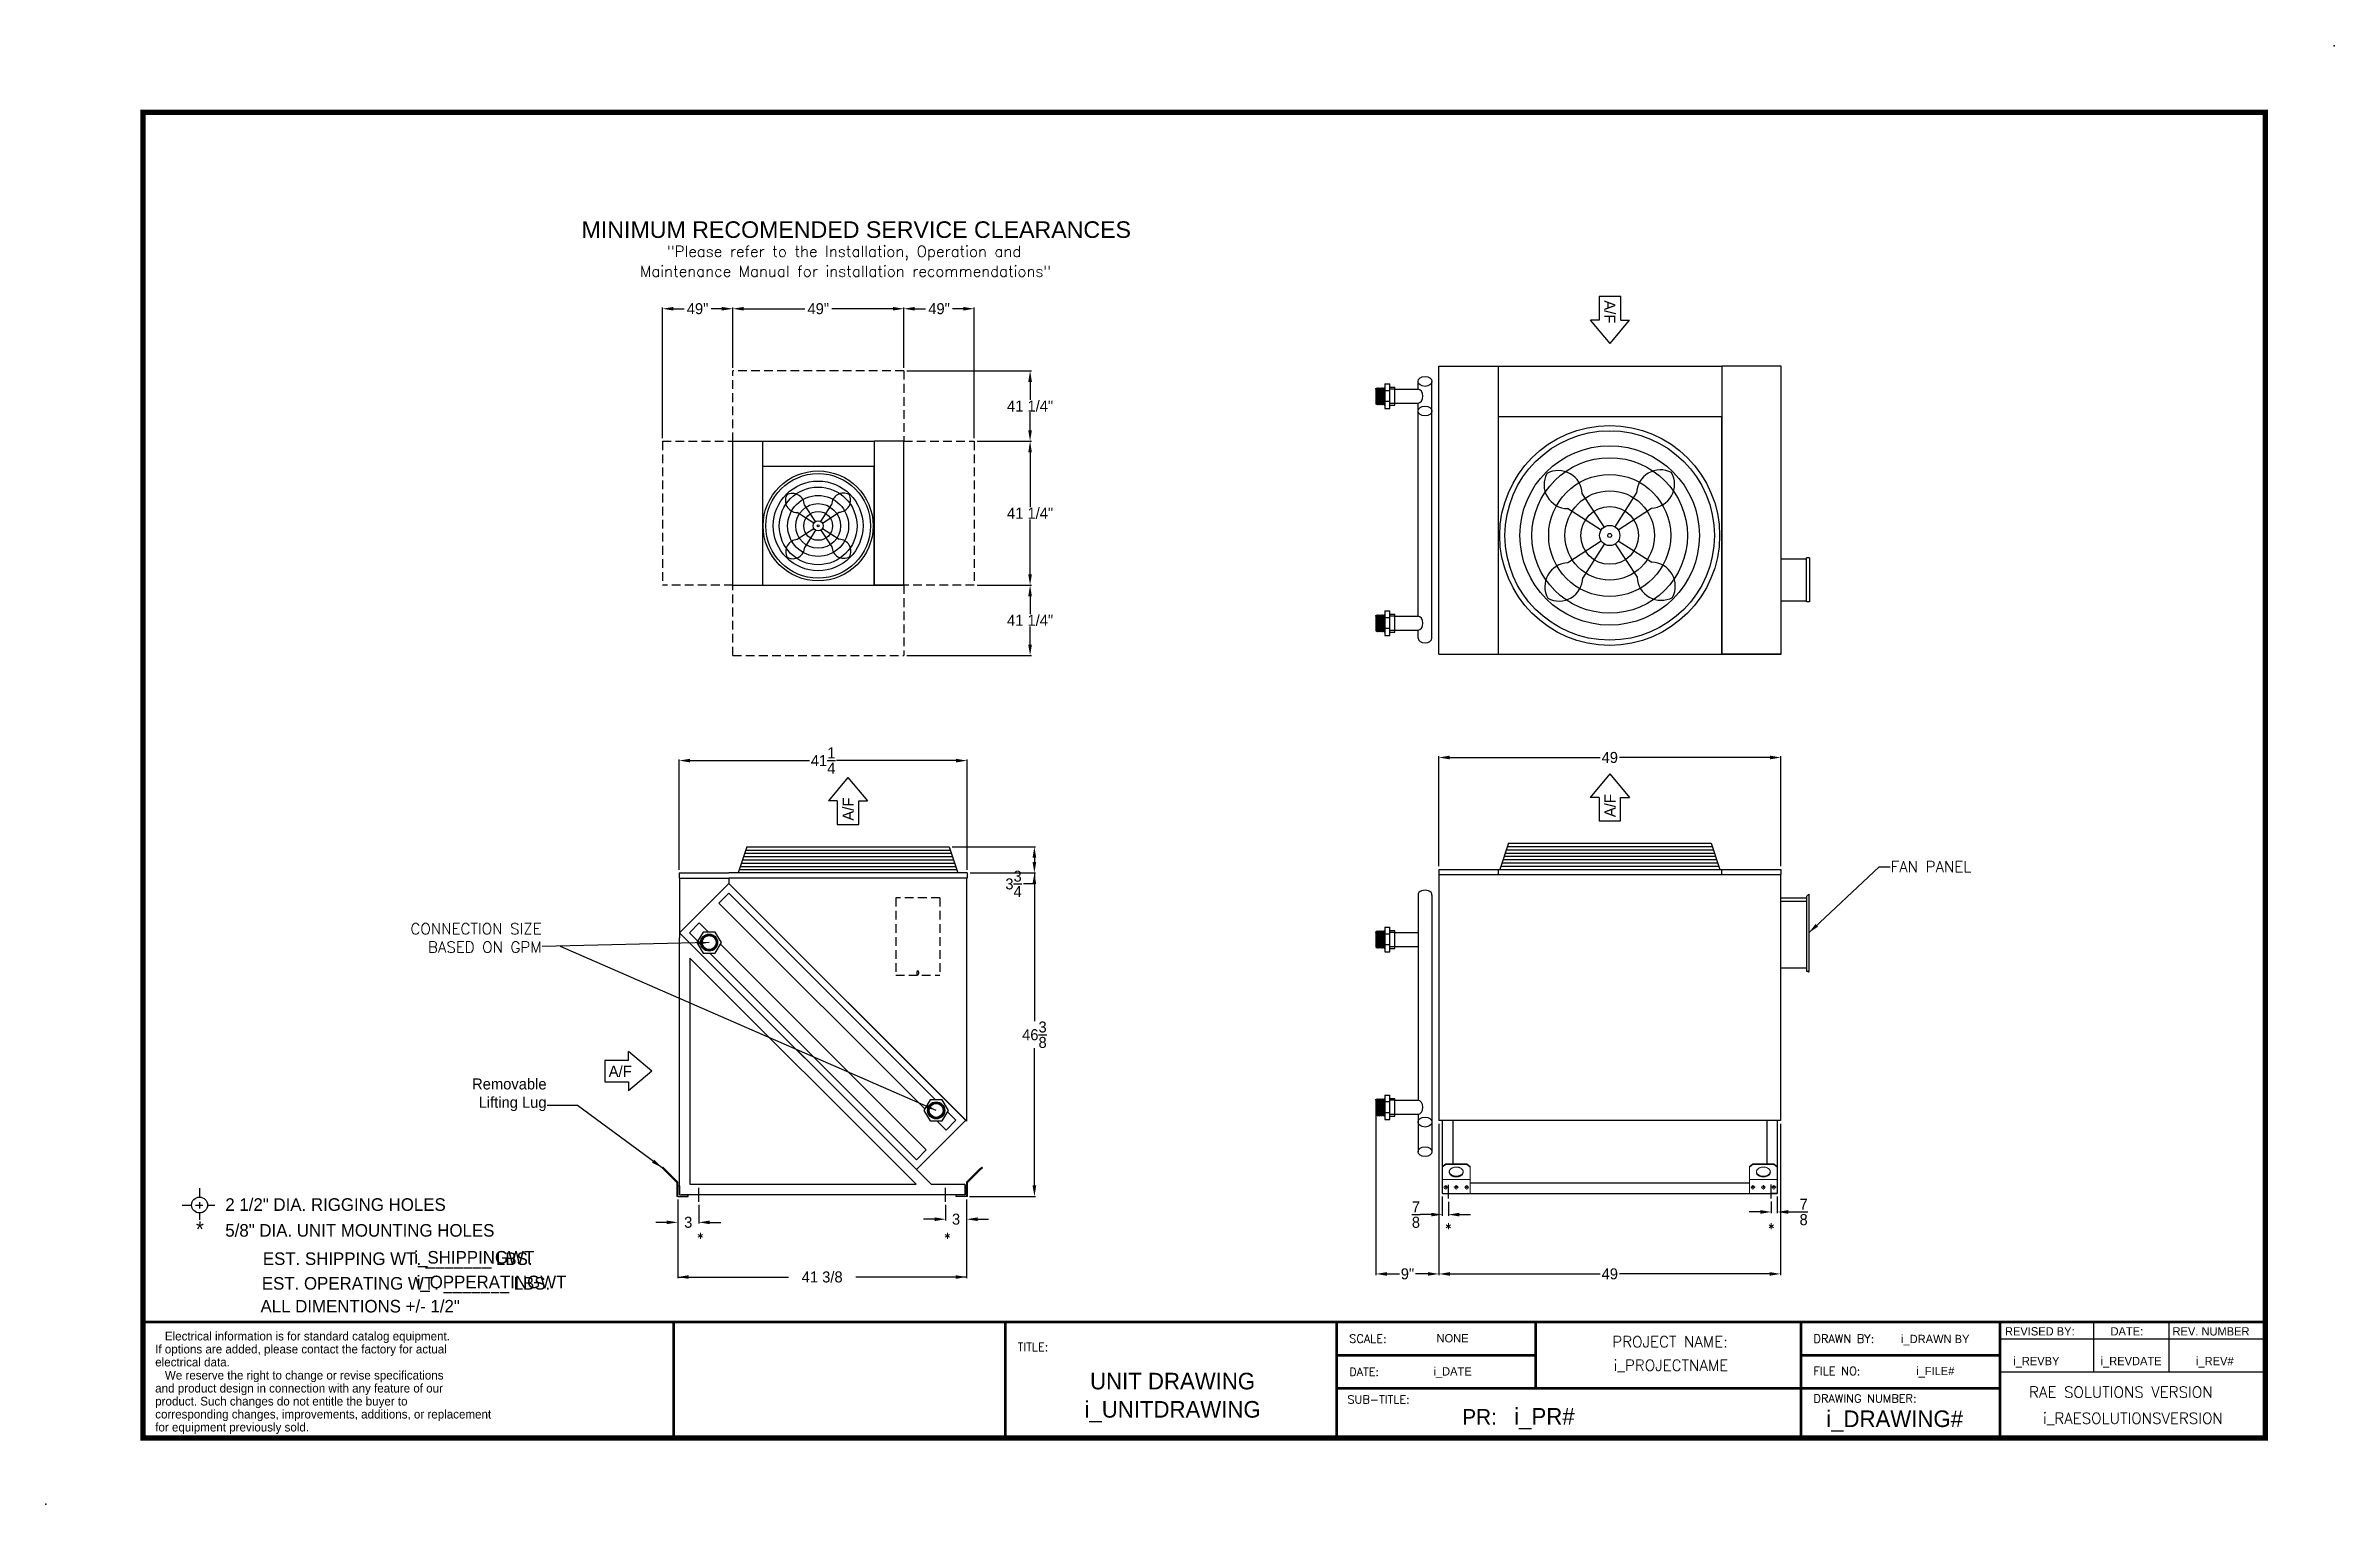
# Model space of a CAD drawing. Extents: x -14 to 314, y -9 to 200.
import ezdxf
from ezdxf.enums import TextEntityAlignment as Align

# ---------------------------------------------------------------- set-up
doc = ezdxf.new("R2010")
doc.units = 0
doc.header["$MEASUREMENT"] = 0
doc.linetypes.add('HIDDEN', pattern=[0.375, 0.25, -0.125])
doc.layers.get('0').update_dxf_attribs({"linetype": 'CONTINUOUS'})
doc.layers.get('Defpoints').update_dxf_attribs({"linetype": 'CONTINUOUS'})
doc.styles.add('dimentions', font='ARIAL.TTF')
doc.styles.add('ROMANS', font='ROMANS')
doc.styles.add('SIMPLEX', font='SIMPLEX')
doc.dimstyles.get("Standard").update_dxf_attribs({"dimtxt": 1.577, "dimasz": 1.577, "dimexe": 0.18, "dimexo": 0.4375, "dimgap": 0.09, "dimtad": 0, "dimtih": 1, "dimtoh": 1, "dimdec": 3, "dimzin": 0, "dimdsep": 46, "dimlunit": 5, "dimtxsty": 'STANDARD', "dimcen": 0.09, "dimadec": 0, "dimazin": 0, "dimtfac": 1, "dimtdec": 3, "dimtofl": 0, "dimtmove": 0, "dimatfit": 3, "dimfxl": 1, "dimtolj": 1, "dimtzin": 0, "dimarcsym": 0})

msp = doc.modelspace()

# ---------------------------------------------------------------- texts
at = {"color": 0, "lineweight": 30, "style": 'dimentions'}
msp.add_text('MINIMUM RECOMENDED SERVICE CLEARANCES', height=2.375, dxfattribs=at).set_placement((62.8119, 171.9909))
at = {"color": 0, "style": 'SIMPLEX'}
for s, p in [('"Please refer to the Installation, Operation and', (100.4341, 169.2744)), ('Maintenance Manual for installation recommendations"', (100.6222, 166.416)), ('PROJECT NAME:', (218.7385, 13.023)), ('i_PROJECTNAME', (218.8584, 9.6476)), ('i_RAESOLUTIONSVERSION', (285.0392, 2.055))]:
    msp.add_text(s, height=1.577, dxfattribs=at).set_placement(p, align=Align.CENTER)
at = {"color": 0}
for rotation, p in [(270, (209.3024, 163.0513)), (90, (210.9333, 88.9831)), (90, (101.8044, 88.4796))]:
    msp.add_text('A/F', height=1.59375, rotation=rotation, dxfattribs=at).set_placement(p)
for s, height, p in [('A/F', 1.59375, (66.6938, 51.7611)), ('2 1/2" DIA. RIGGING HOLES', 1.805, (11.7783, 32.5694)), ('5/8" DIA. UNIT MOUNTING HOLES', 1.805, (11.7783, 28.8671)), ('REVISED BY:', 1.1875, (266.7128, 14.7106)), ('DATE:', 1.1875, (281.8348, 14.7106)), ('REV. NUMBER', 1.1875, (290.7151, 14.7106)), ('i_PR#', 2.375, (196.4146, 1.9368))]:
    msp.add_text(s, height=height, dxfattribs=at).set_placement(p)
for s, height, p in [('*', 2.2214, (8.1359, 28.8358)), ('EST. SHIPPING WT. _______ LBS.', 1.805, (36.4721, 24.8109)), ('i_SHIPPINGWT', 1.807072, (47.443, 25.0081)), ('EST. OPERATING WT. _______ LBS.', 1.805, (37.6706, 21.2802)), ('i_OPPERATINGWT', 1.805, (49.9128, 21.4774)), ('ALL DIMENTIONS +/- 1/2"', 1.805, (31.0982, 18.0045)), ('NONE', 1.1875, (187.5809, 13.719)), ('i_DRAWN BY', 1.1875, (256.723, 13.6171)), ('i_DATE', 1.1875, (187.5809, 8.969)), ('i_FILE#', 1.1875, (256.723, 9.0227)), ('i_REVBY', 1.1875, (271.2038, 10.4526)), ('i_REVDATE', 1.1875, (284.7797, 10.4526)), ('i_REV#', 1.1875, (296.7716, 10.4526)), ('UNIT DRAWING', 2.375, (147.4744, 6.9856)), ('i_UNITDRAWING', 2.375, (147.4744, 2.9378)), ('i_DRAWING#', 2.375, (250.9073, 1.5891))]:
    msp.add_text(s, height=height, dxfattribs=at).set_placement(p, align=Align.CENTER)
at = {"color": 0, "lineweight": 25}
for s, p in [('If options are added, please contact the factory for actual', (1.7388, 12.1368)), ('   Electrical information is for standard catalog equipment.', (1.7388, 13.9971)), ('electrical data.', (1.7388, 10.2765)), ('and product design in connection with any feature of our', (1.7388, 6.5325)), ('   We reserve the right to change or revise specifications', (1.7388, 8.3928)), ('corresponding changes, improvements, additions, or replacement ', (1.7388, 2.8119)), ('product. Such changes do not entitle the buyer to', (1.7388, 4.6722)), ('for equipment previously sold.', (1.7388, 0.9516))]:
    msp.add_text(s, height=1.240199, dxfattribs=at).set_placement(p)
at = {"color": 0, "style": 'SIMPLEX'}
for s, height, p in [('TITLE:', 1.1875, (125.2812, 12.4688)), ('SCALE:', 1.1875, (172.7812, 13.6562)), ('DRAWN BY:', 1.1875, (239.2812, 13.6562)), ('DATE:', 1.1875, (172.7812, 8.9062)), ('FILE NO:', 1.1875, (239.2812, 9.0211)), ('RAE SOLUTIONS VERSION', 1.577, (270.1633, 5.8021)), ('SUB-TITLE:', 1.1875, (172.5239, 4.9399)), ('DRAWING NUMBER:', 1.1875, (239.2812, 5.084))]:
    msp.add_text(s, height=height, dxfattribs=at).set_placement(p)
at = {"color": 0}
msp.add_text('PR:', height=2.22656, dxfattribs=at).set_placement((193.9282, 1.9368), align=Align.RIGHT)
for s, insert, char_height, attachment_point, style in [('FAN PANEL', (250.3442, 81.8892), 1.577, 4, 'SIMPLEX'), ('CONNECTION SIZE\\PBASED ON GPM', (57.0949, 69.5702), 1.577, 9, 'SIMPLEX'), ('*', (186.9772, 30.7899), 1.4807, 2, 'ROMANS'), ('*', (233.2272, 30.7899), 1.4807, 2, 'ROMANS'), ('*', (79.8397, 29.4139), 1.4807, 2, 'ROMANS'), ('*', (115.2147, 29.4139), 1.4807, 2, 'ROMANS')]:
    msp.add_mtext(s, dxfattribs=dict(at, insert=insert, char_height=char_height, attachment_point=attachment_point, style=style))
at = {"color": 0, "insert": (57.7968, 46.86), "char_height": 1.577, "attachment_point": 9}
msp.add_mtext('Removable\\PLifting Lug', dxfattribs=at)
at = {"color": 0, "ltscale": 5, "insert": (97.2772, 23.0872), "char_height": 1.577, "attachment_point": 5}
msp.add_mtext('41 3/8', dxfattribs=at)

# ---------------------------------------------------------------- blocks, each defined once
blk = doc.blocks.new('*D20')
at = {"color": 0, "lineweight": -2, "ltscale": 5}
for p, q in [((119.5, 142.85), (127.24, 142.85)), ((127.06, 141.27), (127.06, 133.41)), ((127.06, 123.8), (127.06, 131.66)), ((119.5, 122.22), (127.24, 122.22))]:
    blk.add_line(p, q, dxfattribs=at)
at = {"color": 0, "ltscale": 5}
for points in [[(126.8, 141.27), (127.32, 141.27), (127.06, 142.85)], [(126.8, 123.8), (127.32, 123.8), (127.06, 122.22)]]:
    blk.add_solid(points, dxfattribs=at)
at = {"layer": 'Defpoints', "color": 0, "ltscale": 5}
for p in [(119.06, 142.85), (119.06, 122.22), (127.06, 122.22)]:
    blk.add_point(p, dxfattribs=at)
at = {"color": 0, "ltscale": 5, "insert": (127.06, 132.53), "char_height": 1.577, "attachment_point": 5}
blk.add_mtext('\\A1;41 1/4"', dxfattribs=at)
blk = doc.blocks.new('*D21')
at = {"color": 0, "lineweight": -2, "ltscale": 5}
for p, q in [((108.97, 153.37), (108.97, 162.02)), ((110.55, 161.84), (112.09, 161.84)), ((117.49, 161.84), (115.95, 161.84)), ((119.06, 143.28), (119.06, 162.02))]:
    blk.add_line(p, q, dxfattribs=at)
at = {"color": 0, "ltscale": 5}
for points in [[(110.55, 162.1), (110.55, 161.58), (108.97, 161.84)], [(117.49, 162.1), (117.49, 161.58), (119.06, 161.84)]]:
    blk.add_solid(points, dxfattribs=at)
at = {"layer": 'Defpoints', "color": 0, "ltscale": 5}
for p in [(119.06, 161.84), (108.97, 152.94), (119.06, 142.85)]:
    blk.add_point(p, dxfattribs=at)
at = {"color": 0, "ltscale": 5, "insert": (114.02, 161.84), "char_height": 1.577, "attachment_point": 5}
blk.add_mtext('\\A1;49"', dxfattribs=at)
blk = doc.blocks.new('*D22')
at = {"color": 0, "lineweight": -2, "ltscale": 5}
for p, q in [((109.41, 152.94), (127.24, 152.94)), ((127.06, 151.36), (127.06, 148.77)), ((127.06, 144.42), (127.06, 147.01)), ((119.5, 142.85), (127.24, 142.85))]:
    blk.add_line(p, q, dxfattribs=at)
at = {"color": 0, "ltscale": 5}
for points in [[(126.8, 151.36), (127.32, 151.36), (127.06, 152.94)], [(126.8, 144.42), (127.32, 144.42), (127.06, 142.85)]]:
    blk.add_solid(points, dxfattribs=at)
at = {"layer": 'Defpoints', "color": 0, "ltscale": 5}
for p in [(108.97, 152.94), (127.06, 152.94), (119.06, 142.85)]:
    blk.add_point(p, dxfattribs=at)
at = {"color": 0, "ltscale": 5, "insert": (127.06, 147.89), "char_height": 1.577, "attachment_point": 5}
blk.add_mtext('\\A1;41 1/4"', dxfattribs=at)
blk = doc.blocks.new('*D23')
at = {"color": 0, "lineweight": -2, "ltscale": 5}
for p, q in [((119.5, 122.22), (127.24, 122.22)), ((127.06, 120.64), (127.06, 118.06)), ((127.06, 113.71), (127.06, 116.3)), ((109.41, 112.13), (127.24, 112.13))]:
    blk.add_line(p, q, dxfattribs=at)
at = {"color": 0, "ltscale": 5}
for points in [[(126.8, 120.64), (127.32, 120.64), (127.06, 122.22)], [(126.8, 113.71), (127.32, 113.71), (127.06, 112.13)]]:
    blk.add_solid(points, dxfattribs=at)
at = {"layer": 'Defpoints', "color": 0, "ltscale": 5}
for p in [(119.06, 122.22), (108.97, 112.13), (127.06, 112.13)]:
    blk.add_point(p, dxfattribs=at)
at = {"color": 0, "ltscale": 5, "insert": (127.06, 117.18), "char_height": 1.577, "attachment_point": 5}
blk.add_mtext('\\A1;41 1/4"', dxfattribs=at)
blk = doc.blocks.new('*D24')
at = {"color": 0, "lineweight": -2, "ltscale": 5}
for p, q in [((74.39, 143.28), (74.39, 162.02)), ((75.96, 161.84), (77.5, 161.84)), ((82.9, 161.84), (81.36, 161.84)), ((84.47, 153.37), (84.47, 162.02))]:
    blk.add_line(p, q, dxfattribs=at)
at = {"color": 0, "ltscale": 5}
for points in [[(75.96, 162.1), (75.96, 161.58), (74.39, 161.84)], [(82.9, 162.1), (82.9, 161.58), (84.47, 161.84)]]:
    blk.add_solid(points, dxfattribs=at)
at = {"layer": 'Defpoints', "color": 0, "ltscale": 5}
for p in [(74.39, 161.84), (84.47, 152.94), (74.39, 142.85)]:
    blk.add_point(p, dxfattribs=at)
at = {"color": 0, "ltscale": 5, "insert": (79.43, 161.84), "char_height": 1.577, "attachment_point": 5}
blk.add_mtext('\\A1;49"', dxfattribs=at)
blk = doc.blocks.new('*D25')
at = {"color": 0, "lineweight": -2, "ltscale": 5}
for p, q in [((84.47, 153.37), (84.47, 162.02)), ((86.05, 161.84), (94.8, 161.84)), ((107.4, 161.84), (98.65, 161.84)), ((108.97, 153.37), (108.97, 162.02))]:
    blk.add_line(p, q, dxfattribs=at)
at = {"color": 0, "ltscale": 5}
for points in [[(86.05, 162.1), (86.05, 161.58), (84.47, 161.84)], [(107.4, 162.1), (107.4, 161.58), (108.97, 161.84)]]:
    blk.add_solid(points, dxfattribs=at)
at = {"layer": 'Defpoints', "color": 0, "ltscale": 5}
for p in [(84.47, 161.84), (84.47, 152.94), (108.97, 152.94)]:
    blk.add_point(p, dxfattribs=at)
at = {"color": 0, "ltscale": 5, "insert": (96.72, 161.84), "char_height": 1.577, "attachment_point": 5}
blk.add_mtext('\\A1;49"', dxfattribs=at)
blk = doc.blocks.new('*D26')
at = {"color": 0, "lineweight": -2, "ltscale": 5}
for p, q in [((185.63, 45.06), (185.63, 23.35)), ((234.57, 45.06), (234.57, 23.35)), ((187.21, 23.53), (208.7, 23.53)), ((232.99, 23.53), (211.51, 23.53))]:
    blk.add_line(p, q, dxfattribs=at)
at = {"color": 0, "ltscale": 5}
for points in [[(187.21, 23.79), (187.21, 23.27), (185.63, 23.53)], [(232.99, 23.79), (232.99, 23.27), (234.57, 23.53)]]:
    blk.add_solid(points, dxfattribs=at)
at = {"layer": 'Defpoints', "color": 0, "ltscale": 5}
for p in [(185.63, 45.5), (234.57, 45.5), (234.57, 23.53)]:
    blk.add_point(p, dxfattribs=at)
at = {"color": 0, "ltscale": 5, "insert": (210.1, 23.53), "char_height": 1.577, "attachment_point": 5}
blk.add_mtext('\\A1;49', dxfattribs=at)
blk = doc.blocks.new('*D15')
at = {"color": 0, "lineweight": -2, "ltscale": 5}
for p, q in [((76.78, 81.42), (76.78, 97.27)), ((78.35, 97.09), (95.48, 97.09)), ((116.46, 97.09), (99.34, 97.09)), ((118.04, 81.43), (118.04, 97.27))]:
    blk.add_line(p, q, dxfattribs=at)
at = {"color": 0, "ltscale": 5}
for points in [[(78.35, 97.35), (78.35, 96.83), (76.78, 97.09)], [(116.46, 97.35), (116.46, 96.83), (118.04, 97.09)]]:
    blk.add_solid(points, dxfattribs=at)
at = {"layer": 'Defpoints', "color": 0, "ltscale": 5}
for p in [(118.04, 97.09), (76.78, 80.99), (118.04, 80.99)]:
    blk.add_point(p, dxfattribs=at)
at = {"color": 0, "ltscale": 5, "insert": (97.41, 97.09), "char_height": 1.577, "attachment_point": 5}
blk.add_mtext('\\A1;41{\\H1x;\\S1/4;}', dxfattribs=at)
blk = doc.blocks.new('*D16')
at = {"color": 0, "lineweight": -2, "ltscale": 5}
for p, q in [((185.6, 81.94), (185.6, 97.71)), ((187.18, 97.53), (208.7, 97.53)), ((233.03, 97.53), (211.51, 97.53)), ((234.6, 81.94), (234.6, 97.71))]:
    blk.add_line(p, q, dxfattribs=at)
at = {"color": 0, "ltscale": 5}
for points in [[(187.18, 97.8), (187.18, 97.27), (185.6, 97.53)], [(233.03, 97.8), (233.03, 97.27), (234.6, 97.53)]]:
    blk.add_solid(points, dxfattribs=at)
at = {"layer": 'Defpoints', "color": 0, "ltscale": 5}
for p in [(234.6, 97.53), (185.6, 81.5), (234.6, 81.5)]:
    blk.add_point(p, dxfattribs=at)
at = {"color": 0, "ltscale": 5, "insert": (210.1, 97.53), "char_height": 1.577, "attachment_point": 5}
blk.add_mtext('\\A1;49', dxfattribs=at)
blk = doc.blocks.new('*D17')
at = {"color": 0, "lineweight": -2, "ltscale": 5}
for p, q in [((118.47, 80.99), (127.86, 80.99)), ((127.68, 79.42), (127.68, 59.74)), ((127.68, 36.21), (127.68, 55.88)), ((118.4, 34.63), (127.86, 34.63))]:
    blk.add_line(p, q, dxfattribs=at)
at = {"color": 0, "ltscale": 5}
for points in [[(127.41, 79.42), (127.94, 79.42), (127.68, 80.99)], [(127.41, 36.21), (127.94, 36.21), (127.68, 34.63)]]:
    blk.add_solid(points, dxfattribs=at)
at = {"layer": 'Defpoints', "color": 0, "ltscale": 5}
for p in [(118.04, 80.99), (117.96, 34.63), (127.68, 34.63)]:
    blk.add_point(p, dxfattribs=at)
at = {"color": 0, "ltscale": 5, "insert": (127.68, 57.81), "char_height": 1.577, "attachment_point": 5}
blk.add_mtext('\\A1;46{\\H1x;\\S3/8;}', dxfattribs=at)
blk = doc.blocks.new('*D18')
at = {"color": 0, "lineweight": -2, "ltscale": 5}
for p, q in [((115.91, 84.74), (127.86, 84.74)), ((127.68, 83.17), (127.68, 82.57)), ((118.47, 80.99), (127.86, 80.99)), ((127.68, 79.42), (126.1, 79.42)), ((127.68, 80.99), (127.68, 79.42))]:
    blk.add_line(p, q, dxfattribs=at)
at = {"color": 0, "ltscale": 5}
for points in [[(127.41, 83.17), (127.94, 83.17), (127.68, 84.74)], [(127.41, 82.57), (127.94, 82.57), (127.68, 80.99)]]:
    blk.add_solid(points, dxfattribs=at)
at = {"layer": 'Defpoints', "color": 0, "ltscale": 5}
for p in [(115.47, 84.74), (118.04, 80.99), (127.68, 80.99)]:
    blk.add_point(p, dxfattribs=at)
at = {"color": 0, "ltscale": 5, "insert": (124.69, 79.42), "char_height": 1.577, "attachment_point": 5}
blk.add_mtext('\\A1;3{\\H1x;\\S3/4;}', dxfattribs=at)
blk = doc.blocks.new('*D19')
at = {"color": 0, "lineweight": -2, "ltscale": 5}
for p, q in [((176.6, 46.97), (176.6, 23.35)), ((185.63, 45.06), (185.63, 23.35)), ((178.18, 23.53), (179.98, 23.53)), ((184.06, 23.53), (182.26, 23.53))]:
    blk.add_line(p, q, dxfattribs=at)
at = {"color": 0, "ltscale": 5}
for points in [[(178.18, 23.79), (178.18, 23.27), (176.6, 23.53)], [(184.06, 23.79), (184.06, 23.27), (185.63, 23.53)]]:
    blk.add_solid(points, dxfattribs=at)
at = {"layer": 'Defpoints', "color": 0, "ltscale": 5}
for p in [(176.6, 47.41), (185.63, 45.5), (176.6, 23.53)]:
    blk.add_point(p, dxfattribs=at)
at = {"color": 0, "ltscale": 5, "insert": (181.12, 23.53), "char_height": 1.577, "attachment_point": 5}
blk.add_mtext('\\A1;9"', dxfattribs=at)
blk = doc.blocks.new('SW_CENTERMARKSYMBOL_0')
at = {"color": 0, "linetype": 'Continuous', "lineweight": 0}
for p, q in [((-0.2, 0), (-0.31875, 0)), ((0, 0), (-0.1, 0)), ((0, 0.2), (0, 0.31875)), ((0, 0), (0, 0.1)), ((0, 0), (0, -0.1)), ((0, 0), (0.1, 0)), ((0.2, 0), (0.31875, 0)), ((0, -0.2), (0, -0.31875))]:
    blk.add_line(p, q, dxfattribs=at)
blk = doc.blocks.new('SW_CENTERMARKSYMBOL_1')
at = {"color": 0, "linetype": 'Continuous', "lineweight": 0}
for p, q in [((-0.2, 0), (-0.31875, 0)), ((0, 0), (-0.1, 0)), ((0, 0.2), (0, 0.31875)), ((0, 0), (0, 0.1)), ((0, 0), (0, -0.1)), ((0, 0), (0.1, 0)), ((0.2, 0), (0.31875, 0)), ((0, -0.2), (0, -0.31875))]:
    blk.add_line(p, q, dxfattribs=at)
blk = doc.blocks.new('SW_CENTERMARKSYMBOL_2')
at = {"color": 0, "linetype": 'Continuous', "lineweight": 0}
for p, q in [((-0.2, 0), (-0.31875, 0)), ((0, 0), (-0.1, 0)), ((0, 0.2), (0, 0.31875)), ((0, 0), (0, 0.1)), ((0, 0), (0, -0.1)), ((0, 0), (0.1, 0)), ((0.2, 0), (0.31875, 0)), ((0, -0.2), (0, -0.31875))]:
    blk.add_line(p, q, dxfattribs=at)
blk = doc.blocks.new('*D37')
at = {"color": 0, "lineweight": -2}
for p, q in [((76.59, 34.2), (76.59, 30.74)), ((79.59, 33.45), (79.59, 30.74)), ((75.01, 30.92), (73.44, 30.92)), ((81.17, 30.92), (82.74, 30.92))]:
    blk.add_line(p, q, dxfattribs=at)
at = {"color": 0}
for points in [[(75.01, 31.18), (75.01, 30.66), (76.59, 30.92)], [(81.17, 31.18), (81.17, 30.66), (79.59, 30.92)]]:
    blk.add_solid(points, dxfattribs=at)
at = {"layer": 'Defpoints', "color": 0}
for p in [(76.59, 34.63), (79.59, 33.88), (76.59, 30.92)]:
    blk.add_point(p, dxfattribs=at)
at = {"color": 0, "insert": (78.09, 30.92), "char_height": 1.577, "attachment_point": 5}
blk.add_mtext('\\A1;3', dxfattribs=at)
blk = doc.blocks.new('*D38')
at = {"color": 0, "lineweight": -2}
for p, q in [((114.96, 33.45), (114.96, 31.19)), ((117.96, 34.2), (117.96, 31.19)), ((113.39, 31.37), (111.81, 31.37)), ((119.54, 31.37), (121.12, 31.37))]:
    blk.add_line(p, q, dxfattribs=at)
at = {"color": 0}
for points in [[(113.39, 31.63), (113.39, 31.11), (114.96, 31.37)], [(119.54, 31.63), (119.54, 31.11), (117.96, 31.37)]]:
    blk.add_solid(points, dxfattribs=at)
at = {"layer": 'Defpoints', "color": 0}
for p in [(114.96, 33.88), (117.96, 34.63), (117.96, 31.37)]:
    blk.add_point(p, dxfattribs=at)
at = {"color": 0, "insert": (116.46, 31.37), "char_height": 1.577, "attachment_point": 5}
blk.add_mtext('\\A1;3', dxfattribs=at)
blk = doc.blocks.new('*D39')
at = {"color": 0, "lineweight": -2}
for p, q in [((186.1, 34.64), (186.1, 31.85)), ((186.98, 33.88), (186.98, 31.85)), ((184.53, 32.03), (182.95, 32.03)), ((188.55, 32.03), (190.13, 32.03))]:
    blk.add_line(p, q, dxfattribs=at)
at = {"color": 0}
for points in [[(184.53, 32.29), (184.53, 31.77), (186.1, 32.03)], [(188.55, 32.29), (188.55, 31.77), (186.98, 32.03)]]:
    blk.add_solid(points, dxfattribs=at)
at = {"layer": 'Defpoints', "color": 0}
for p in [(186.1, 35.07), (186.98, 34.32), (186.1, 32.03)]:
    blk.add_point(p, dxfattribs=at)
at = {"color": 0, "insert": (182.33, 32.03), "char_height": 1.577, "attachment_point": 5}
blk.add_mtext('\\A1;{\\H1x;\\S7/8;}', dxfattribs=at)
blk = doc.blocks.new('*D40')
at = {"color": 0, "lineweight": -2}
for p, q in [((233.23, 33.89), (233.23, 32.23)), ((234.1, 34.64), (234.1, 32.23)), ((231.65, 32.41), (230.07, 32.41)), ((235.68, 32.41), (237.26, 32.41))]:
    blk.add_line(p, q, dxfattribs=at)
at = {"color": 0}
for points in [[(231.65, 32.68), (231.65, 32.15), (233.23, 32.41)], [(235.68, 32.68), (235.68, 32.15), (234.1, 32.41)]]:
    blk.add_solid(points, dxfattribs=at)
at = {"layer": 'Defpoints', "color": 0}
for p in [(233.23, 34.32), (234.1, 35.07), (234.1, 32.41)]:
    blk.add_point(p, dxfattribs=at)
at = {"color": 0, "insert": (237.87, 32.41), "char_height": 1.577, "attachment_point": 5}
blk.add_mtext('\\A1;{\\H1x;\\S7/8;}', dxfattribs=at)

# ---------------------------------------------------------------- dimensions: what is measured, and where the dimension line sits
at = {"color": 0, "ltscale": 5}
for base, p1, p2, picture, middle in [((74.3864, 161.8396), (84.475, 152.9354), (74.3864, 142.8469), '*D24', (79.4307, 161.8396)), ((84.475, 161.8396), (108.975, 152.9354), (84.475, 152.9354), '*D25', (96.725, 161.8396)), ((119.0635, 161.8396), (108.975, 152.9354), (119.0635, 142.8469), '*D21', (114.0192, 161.8396))]:
    dim = msp.add_linear_dim(base=base, p1=p1, p2=p2, text='49"', dimstyle='Standard', dxfattribs=at)
    dim.commit()
    dim.dimension.update_dxf_attribs({"geometry": picture, "text_midpoint": middle})
for base, p1, p2, picture, middle in [((127.0602, 152.9354), (119.0635, 142.8469), (108.975, 152.9354), '*D22', (127.0602, 147.8912)), ((127.0602, 122.2219), (119.0635, 142.8469), (119.0635, 122.2219), '*D20', (127.0602, 132.5344)), ((127.0602, 112.1333), (119.0635, 122.2219), (108.975, 112.1333), '*D23', (127.0602, 117.1776))]:
    dim = msp.add_linear_dim(base=base, p1=p1, p2=p2, angle=270, text='41 1/4"', dimstyle='Standard', dxfattribs=at)
    dim.commit()
    dim.dimension.update_dxf_attribs({"geometry": picture, "text_midpoint": middle})
for base, p1, p2, picture, middle in [((118.0358, 97.0917), (76.7772, 80.9855), (118.0358, 80.9941), '*D15', (97.4065, 97.0917)), ((234.6022, 97.5327), (185.6022, 81.4977), (234.6022, 81.4977), '*D16', (210.1022, 97.5327)), ((234.5709322018, 23.5282492142), (185.6334322018, 45.497653385), (234.5709322018, 45.497653385), '*D26', (210.1021822018, 23.5282492142))]:
    dim = msp.add_linear_dim(base=base, p1=p1, p2=p2, dimstyle='Standard', dxfattribs=at)
    dim.commit()
    dim.dimension.update_dxf_attribs({"geometry": picture, "text_midpoint": middle})
for base, p1, p2, picture, middle in [((127.676, 80.9941), (115.4733, 84.7441), (118.0358, 80.9941), '*D18', (124.6948, 79.4171)), ((127.676, 34.6327), (118.0358, 80.9941), (117.9647, 34.6327), '*D17', (127.676, 57.8134))]:
    dim = msp.add_linear_dim(base=base, p1=p1, p2=p2, angle=90, dimstyle='Standard', dxfattribs=at)
    dim.commit()
    dim.dimension.update_dxf_attribs({"geometry": picture, "text_midpoint": middle})
dim = msp.add_linear_dim(base=(176.6022, 23.5282), p1=(185.6334, 45.4977), p2=(176.6022, 47.4082), text='9"', dimstyle='Standard', dxfattribs=at)
dim.commit()
dim.dimension.update_dxf_attribs({"geometry": '*D19', "text_midpoint": (181.1178, 23.5282), "dimtype": 160})
at = {"color": 0}
for base, p1, p2, picture, middle in [((76.5897, 30.9188), (79.5897, 33.8827), (76.5897, 34.6327), '*D37', (78.0897, 30.9188)), ((117.9647, 31.3707), (114.9647, 33.8827), (117.9647, 34.6327), '*D38', (116.4647, 31.3707)), ((186.1022, 32.0287), (186.977, 34.3168), (186.1022, 35.0737), '*D39', (182.3325, 32.0287)), ((234.1022, 32.4129), (233.2272, 34.3237), (234.1022, 35.0737), '*D40', (237.8718, 32.4129))]:
    dim = msp.add_linear_dim(base=base, p1=p1, p2=p2, dimstyle='Standard', dxfattribs=at)
    dim.commit()
    dim.dimension.update_dxf_attribs({"geometry": picture, "text_midpoint": middle})

# ---------------------------------------------------------------- linework, layer by layer
at = {"color": 0}
for p, q in [((208.59, 163.5832), (208.59, 160.2155)), ((211.6769, 163.5832), (208.59, 163.5832)), ((211.6769, 160.2155), (211.6769, 163.5832)), ((210.1334, 156.8478), (207.3271, 160.2155)), ((208.59, 160.2155), (207.3271, 160.2155)), ((210.1334, 156.8478), (212.9397, 160.2155)), ((211.6769, 160.2155), (212.9397, 160.2155)), ((177.8963, 151.0558), (177.8963, 147.5518)), ((177.8963, 151.0558), (178.6022, 151.0558)), ((178.6022, 147.5518), (178.6022, 151.0558)), ((176.6022, 150.4088), (176.661, 150.4676)), ((176.6022, 150.3038), (176.6022, 150.4088)), ((176.6022, 150.3038), (176.6022, 148.3038)), ((176.6022, 148.3038), (176.6022, 148.1989)), ((176.6022, 148.1989), (176.661, 148.1401)), ((176.6078, 150.4144), (176.7198, 148.1989)), ((176.661, 150.4676), (176.7198, 150.4088)), ((176.661, 148.1401), (176.7198, 148.1989)), ((176.7198, 150.4088), (176.8375, 150.5264)), ((176.7198, 150.4088), (176.8375, 148.0812)), ((176.7198, 148.1989), (176.8375, 148.0812)), ((176.8375, 150.5264), (176.9551, 150.4088)), ((176.8375, 150.5264), (176.9551, 148.1989)), ((176.8375, 148.0812), (176.9551, 148.1989)), ((176.9551, 150.4088), (177.0728, 150.5264)), ((176.9551, 150.4088), (177.0728, 148.0812)), ((176.9551, 148.1989), (177.0728, 148.0812)), ((177.0728, 150.5264), (177.1904, 150.4088)), ((177.0728, 150.5264), (177.1904, 148.1989)), ((177.0728, 148.0812), (177.1904, 148.1989)), ((177.1904, 150.4088), (177.3081, 150.5264)), ((177.1904, 150.4088), (177.3081, 148.0812)), ((177.1904, 148.1989), (177.3081, 148.0812)), ((177.3081, 150.5264), (177.4257, 150.4088)), ((177.3081, 150.5264), (177.4257, 148.1989)), ((177.3081, 150.5264), (177.4257, 148.1989)), ((177.3081, 148.0812), (177.4257, 148.1989)), ((177.4257, 150.4088), (177.5434, 150.5264)), ((177.4257, 150.4088), (177.5434, 148.0812)), ((177.4257, 148.1989), (177.5434, 148.0812)), ((177.5434, 150.5264), (177.661, 150.4088)), ((177.5434, 150.5264), (177.661, 148.1989)), ((177.5434, 148.0812), (177.661, 148.1989)), ((177.661, 150.4088), (177.7787, 150.5264)), ((177.661, 150.4088), (177.7787, 148.0812)), ((177.661, 148.1989), (177.7787, 148.0812)), ((177.7787, 150.5264), (177.8963, 150.5264)), ((177.7787, 150.5264), (177.8963, 148.1989)), ((177.7787, 148.0812), (177.8963, 148.0812)), ((178.6022, 150.0812), (177.8963, 150.0812)), ((178.6022, 148.5264), (177.8963, 148.5264)), ((177.8963, 147.5518), (178.6022, 147.5518)), ((178.6022, 150.5852), (179.3081, 150.5852)), ((179.3081, 150.3038), (178.6022, 150.3038)), ((178.6022, 148.3038), (179.3081, 148.3038)), ((178.6022, 148.0224), (179.3081, 148.0224)), ((179.3081, 148.0224), (179.3081, 150.5852)), ((209.2905, 130.5639), (206.1526, 135.3473)), ((210.8646, 130.5755), (213.9318, 135.4047)), ((96.089, 131.1109), (93.6744, 132.6445)), ((96.3035, 131.3286), (94.7345, 133.7203)), ((97.0906, 131.3344), (98.6241, 133.749)), ((97.3083, 131.1199), (99.7, 132.6889)), ((208.8615, 130.1285), (204.0323, 133.1956)), ((211.3001, 130.1465), (216.0835, 133.2844)), ((96.0948, 130.3238), (93.703, 128.7549)), ((96.3125, 130.1093), (94.7789, 127.6947)), ((97.0995, 130.1151), (98.6685, 127.7234)), ((97.3141, 130.3328), (99.7286, 128.7993)), ((208.8731, 128.5544), (204.0896, 125.4164)), ((209.3085, 128.1253), (206.2413, 123.2962)), ((210.8826, 128.1369), (214.0205, 123.3535)), ((211.3116, 128.5723), (216.1408, 125.5052)), ((177.8963, 118.5289), (177.8963, 115.0249)), ((177.8963, 118.5289), (178.6022, 118.5289)), ((178.6022, 115.0249), (178.6022, 118.5289)), ((178.6022, 118.0583), (179.3081, 118.0583)), ((179.3081, 115.4955), (179.3081, 118.0583)), ((176.6022, 117.8819), (176.661, 117.9407)), ((176.6022, 117.7769), (176.6022, 117.8819)), ((176.6022, 117.7769), (176.6022, 115.7769)), ((176.6022, 115.7769), (176.6022, 115.672)), ((176.6022, 115.672), (176.661, 115.6132)), ((176.6078, 117.8875), (176.7198, 115.672)), ((176.661, 117.9407), (176.7198, 117.8819)), ((176.661, 115.6132), (176.7198, 115.672)), ((176.7198, 117.8819), (176.8375, 117.9995)), ((176.7198, 117.8819), (176.8375, 115.5543)), ((176.7198, 115.672), (176.8375, 115.5543)), ((176.8375, 117.9995), (176.9551, 117.8819)), ((176.8375, 117.9995), (176.9551, 115.672)), ((176.8375, 115.5543), (176.9551, 115.672)), ((176.9551, 117.8819), (177.0728, 117.9995)), ((176.9551, 117.8819), (177.0728, 115.5543)), ((176.9551, 115.672), (177.0728, 115.5543)), ((177.0728, 117.9995), (177.1904, 117.8819)), ((177.0728, 117.9995), (177.1904, 115.672)), ((177.0728, 115.5543), (177.1904, 115.672)), ((177.1904, 117.8819), (177.3081, 117.9995)), ((177.1904, 117.8819), (177.3081, 115.5543)), ((177.1904, 115.672), (177.3081, 115.5543)), ((177.3081, 117.9995), (177.4257, 117.8819)), ((177.3081, 117.9995), (177.4257, 115.672)), ((177.3081, 117.9995), (177.4257, 115.672)), ((177.3081, 115.5543), (177.4257, 115.672)), ((177.4257, 117.8819), (177.5434, 117.9995)), ((177.4257, 117.8819), (177.5434, 115.5543)), ((177.4257, 115.672), (177.5434, 115.5543)), ((177.5434, 117.9995), (177.661, 117.8819)), ((177.5434, 117.9995), (177.661, 115.672)), ((177.5434, 115.5543), (177.661, 115.672)), ((177.661, 117.8819), (177.7787, 117.9995)), ((177.661, 117.8819), (177.7787, 115.5543)), ((177.661, 115.672), (177.7787, 115.5543)), ((177.7787, 117.9995), (177.8963, 117.9995)), ((177.7787, 117.9995), (177.8963, 115.672)), ((177.7787, 115.5543), (177.8963, 115.5543)), ((178.6022, 117.5543), (177.8963, 117.5543)), ((178.6022, 115.9995), (177.8963, 115.9995)), ((177.8963, 115.0249), (178.6022, 115.0249)), ((179.3081, 117.7769), (178.6022, 117.7769)), ((178.6022, 115.7769), (179.3081, 115.7769)), ((178.6022, 115.4955), (179.3081, 115.4955)), ((210.1022, 95.1866), (207.2959, 91.8189)), ((210.1022, 95.1866), (212.9085, 91.8189)), ((100.9733, 94.6831), (98.167, 91.3154)), ((100.9733, 94.6831), (103.7796, 91.3154)), ((208.5587, 91.8189), (207.2959, 91.8189)), ((208.5587, 91.8189), (208.5587, 88.4512)), ((211.6456, 91.8189), (212.9085, 91.8189)), ((211.6456, 88.4512), (211.6456, 91.8189)), ((99.4298, 91.3154), (98.167, 91.3154)), ((99.4298, 91.3154), (99.4298, 87.9477)), ((102.5168, 91.3154), (103.7796, 91.3154)), ((102.5168, 87.9477), (102.5168, 91.3154)), ((99.4298, 87.9477), (102.5168, 87.9477)), ((195.6022, 85.2477), (194.3522, 81.4977)), ((195.6022, 85.2477), (224.6022, 85.2477)), ((208.5587, 88.4512), (211.6456, 88.4512)), ((224.6022, 85.2477), (225.8522, 81.4977)), ((86.4733, 84.7441), (85.2233, 80.9941)), ((85.6921, 82.4004), (116.2546, 82.4004)), ((85.8483, 82.8691), (116.0983, 82.8691)), ((86.0046, 83.3379), (115.9421, 83.3379)), ((86.1608, 83.8066), (115.7858, 83.8066)), ((86.3171, 84.2754), (115.6296, 84.2754)), ((86.4733, 84.7441), (115.4733, 84.7441)), ((115.4733, 84.7441), (116.7233, 80.9941)), ((194.5084, 81.9664), (225.6959, 81.9664)), ((194.6647, 82.4352), (225.5397, 82.4352)), ((194.8209, 82.9039), (225.3834, 82.9039)), ((194.9772, 83.3727), (225.2272, 83.3727)), ((195.1334, 83.8414), (225.0709, 83.8414)), ((195.2897, 84.3102), (224.9147, 84.3102)), ((195.4459, 84.7789), (224.7584, 84.7789)), ((85.3796, 81.4629), (116.5671, 81.4629)), ((85.5358, 81.9316), (116.4108, 81.9316)), ((176.6022, 72.5548), (176.661, 72.6136)), ((176.6022, 72.4499), (176.6022, 72.5548)), ((176.6022, 72.4499), (176.6022, 70.4499)), ((176.6078, 72.5605), (176.7198, 70.3449)), ((176.661, 72.6136), (176.7198, 72.5548)), ((176.7198, 72.5548), (176.8375, 72.6725)), ((176.7198, 72.5548), (176.8375, 70.2273)), ((176.8375, 72.6725), (176.9551, 70.3449)), ((176.8375, 72.6725), (176.9551, 72.5548)), ((176.9551, 72.5548), (177.0728, 72.6725)), ((176.9551, 72.5548), (177.0728, 70.2273)), ((177.0728, 72.6725), (177.1904, 70.3449)), ((177.0728, 72.6725), (177.1904, 72.5548)), ((177.1904, 72.5548), (177.3081, 72.6725)), ((177.1904, 72.5548), (177.3081, 70.2273)), ((177.3081, 72.6725), (177.4257, 70.3449)), ((177.3081, 72.6725), (177.4257, 70.3449)), ((177.3081, 72.6725), (177.4257, 72.5548)), ((177.4257, 72.5548), (177.5434, 72.6725)), ((177.4257, 72.5548), (177.5434, 70.2273)), ((177.5434, 72.6725), (177.661, 70.3449)), ((177.5434, 72.6725), (177.661, 72.5548)), ((177.661, 72.5548), (177.7787, 72.6725)), ((177.661, 72.5548), (177.7787, 70.2273)), ((177.7787, 72.6725), (177.8963, 70.3449)), ((177.7787, 72.6725), (177.8963, 72.6725)), ((177.8963, 73.2019), (177.8963, 69.6979)), ((177.8963, 73.2019), (178.6022, 73.2019)), ((178.6022, 72.2273), (177.8963, 72.2273)), ((178.6022, 69.6979), (178.6022, 73.2019)), ((178.6022, 72.7313), (179.3081, 72.7313)), ((179.3081, 72.4499), (178.6022, 72.4499)), ((179.3081, 70.1685), (179.3081, 72.7313)), ((176.6022, 70.4499), (176.6022, 70.3449)), ((176.6022, 70.3449), (176.661, 70.2861)), ((176.661, 70.2861), (176.7198, 70.3449)), ((176.7198, 70.3449), (176.8375, 70.2273)), ((176.8375, 70.2273), (176.9551, 70.3449)), ((176.9551, 70.3449), (177.0728, 70.2273)), ((177.0728, 70.2273), (177.1904, 70.3449)), ((177.1904, 70.3449), (177.3081, 70.2273)), ((177.3081, 70.2273), (177.4257, 70.3449)), ((177.4257, 70.3449), (177.5434, 70.2273)), ((177.5434, 70.2273), (177.661, 70.3449)), ((177.661, 70.3449), (177.7787, 70.2273)), ((177.7787, 70.2273), (177.8963, 70.2273)), ((178.6022, 70.6725), (177.8963, 70.6725)), ((177.8963, 69.6979), (178.6022, 69.6979)), ((178.6022, 70.4499), (179.3081, 70.4499)), ((178.6022, 70.1685), (179.3081, 70.1685)), ((66.162, 54.1357), (66.162, 51.0487)), ((69.5297, 54.1357), (66.162, 54.1357)), ((72.8974, 52.5922), (69.5297, 55.3985)), ((69.5297, 54.1357), (69.5297, 55.3985)), ((72.8974, 52.5922), (69.5297, 49.7859)), ((66.162, 51.0487), (69.5297, 51.0487)), ((69.5297, 51.0487), (69.5297, 49.7859)), ((176.6022, 48.5132), (176.661, 48.572)), ((176.6022, 48.4082), (176.6022, 48.5132)), ((176.6022, 48.4082), (176.6022, 46.4082)), ((176.6022, 46.4082), (176.6022, 46.3033)), ((176.6022, 46.3033), (176.661, 46.2445)), ((176.6078, 48.5188), (176.7198, 46.3033)), ((176.661, 48.572), (176.7198, 48.5132)), ((176.661, 46.2445), (176.7198, 46.3033)), ((176.7198, 48.5132), (176.8375, 48.6308)), ((176.7198, 48.5132), (176.8375, 46.1857)), ((176.7198, 46.3033), (176.8375, 46.1857)), ((176.8375, 48.6308), (176.9551, 46.3033)), ((176.8375, 48.6308), (176.9551, 48.5132)), ((176.8375, 46.1857), (176.9551, 46.3033)), ((176.9551, 48.5132), (177.0728, 48.6308)), ((176.9551, 48.5132), (177.0728, 46.1857)), ((176.9551, 46.3033), (177.0728, 46.1857)), ((177.0728, 48.6308), (177.1904, 46.3033)), ((177.0728, 48.6308), (177.1904, 48.5132)), ((177.0728, 46.1857), (177.1904, 46.3033)), ((177.1904, 48.5132), (177.3081, 48.6308)), ((177.1904, 48.5132), (177.3081, 46.1857)), ((177.1904, 46.3033), (177.3081, 46.1857)), ((177.3081, 48.6308), (177.4257, 46.3033)), ((177.3081, 48.6308), (177.4257, 46.3033)), ((177.3081, 48.6308), (177.4257, 48.5132)), ((177.3081, 46.1857), (177.4257, 46.3033)), ((177.4257, 48.5132), (177.5434, 48.6308)), ((177.4257, 48.5132), (177.5434, 46.1857)), ((177.4257, 46.3033), (177.5434, 46.1857)), ((177.5434, 48.6308), (177.661, 46.3033)), ((177.5434, 48.6308), (177.661, 48.5132)), ((177.5434, 46.1857), (177.661, 46.3033)), ((177.661, 48.5132), (177.7787, 48.6308)), ((177.661, 48.5132), (177.7787, 46.1857)), ((177.661, 46.3033), (177.7787, 46.1857)), ((177.7787, 48.6308), (177.8963, 46.3033)), ((177.7787, 48.6308), (177.8963, 48.6308)), ((177.7787, 46.1857), (177.8963, 46.1857)), ((177.8963, 49.1602), (177.8963, 45.6562)), ((177.8963, 49.1602), (178.6022, 49.1602)), ((178.6022, 48.1857), (177.8963, 48.1857)), ((178.6022, 46.6308), (177.8963, 46.6308)), ((178.6022, 45.6562), (178.6022, 49.1602)), ((178.6022, 48.6897), (179.3081, 48.6897)), ((179.3081, 48.4082), (178.6022, 48.4082)), ((178.6022, 46.4082), (179.3081, 46.4082)), ((178.6022, 46.1268), (179.3081, 46.1268)), ((179.3081, 46.1268), (179.3081, 48.6897)), ((177.8963, 45.6562), (178.6022, 45.6562)), ((5.6071, 33.4011), (6.822, 33.4011)), ((7.5229, 33.4011), (8.5474, 33.4011)), ((8.0891, 35.8286), (8.0891, 34.6306)), ((8.0891, 33.7894), (8.0891, 32.8834)), ((9.2483, 33.4011), (10.2863, 33.4011)), ((186.1022, 35.0737), (186.9772, 35.0737)), ((234.1022, 35.0737), (233.2272, 35.0737)), ((8.0891, 32.2363), (8.0891, 31.2915)), ((76, 0), (76, 16.625)), ((123.5, 0), (123.5, 16.625)), ((171, 16.625), (266, 16.625)), ((171, 0), (171, 16.625)), ((199.5, 16.625), (199.5, 7.125)), ((237.5, 16.625), (237.5, 7.125)), ((266, 16.625), (266, 0)), ((266, 16.625), (304, 16.625)), ((266, 16.625), (266, 14.25)), ((279.408, 16.625), (279.408, 9.5)), ((290.2061, 16.625), (290.2061, 9.5)), ((266, 14.25), (304, 14.25)), ((199.5, 11.875), (171, 11.875)), ((237.5, 11.875), (266, 11.875)), ((237.5, 7.125), (237.5, 11.875)), ((266, 7.125), (171, 7.125)), ((237.5, 7.125), (237.5, 0)), ((266, 9.5), (304, 9.5))]:
    msp.add_line(p, q, dxfattribs=at)
at = {"color": 0, "linetype": 'HIDDEN', "ltscale": 5}
for p, q in [((108.975, 152.9354), (84.475, 152.9354)), ((84.475, 142.8469), (84.475, 152.9354)), ((108.975, 152.9354), (108.975, 142.8469)), ((74.3864, 142.8469), (74.3864, 122.2219)), ((74.3864, 142.8469), (84.475, 142.8469)), ((108.975, 142.8469), (119.0635, 142.8469)), ((119.0635, 142.8469), (119.0635, 122.2219)), ((84.475, 122.2219), (74.3864, 122.2219)), ((84.475, 112.1333), (84.475, 122.2219)), ((119.0635, 122.2219), (108.975, 122.2219)), ((108.975, 122.2219), (108.975, 112.1333)), ((84.475, 112.1333), (108.975, 112.1333)), ((107.8171, 77.4222), (107.8171, 66.3597)), ((114.1296, 77.4222), (107.8171, 77.4222)), ((114.1296, 77.4222), (114.1296, 66.3597)), ((107.8171, 66.3597), (114.1296, 66.3597)), ((110.8483, 66.7972), (110.8483, 66.5472)), ((111.0983, 66.7972), (111.0983, 66.5472))]:
    msp.add_line(p, q, dxfattribs=at)
at = {"color": 0, "ltscale": 5}
for p, q in [((182.6334, 150.3038), (182.6334, 151.4252)), ((184.6334, 114.6556), (184.6334, 151.4252)), ((185.6334, 112.3504), (185.6334, 153.6004)), ((185.6334, 153.6004), (194.1334, 153.6004)), ((194.1334, 153.6004), (194.1334, 112.3504)), ((194.1334, 153.6004), (226.1334, 153.6004)), ((226.1334, 153.6004), (226.1334, 112.3504)), ((234.6334, 153.6004), (226.1334, 153.6004)), ((234.6334, 112.3504), (234.6334, 153.6004)), ((176.6022, 150.3038), (176.6022, 148.3038)), ((176.6022, 150.3038), (176.6022, 148.3038)), ((179.3081, 150.3038), (182.6334, 150.3038)), ((179.3081, 148.3038), (182.6334, 148.3038)), ((182.6334, 117.7769), (182.6334, 148.3038)), ((226.1334, 146.3504), (194.1334, 146.3504)), ((226.1334, 112.3504), (226.1334, 146.3504)), ((84.475, 122.2219), (84.475, 142.8469)), ((84.475, 142.8469), (88.725, 142.8469)), ((88.725, 142.8469), (88.725, 122.2219)), ((88.725, 142.8469), (104.725, 142.8469)), ((104.725, 142.8469), (104.725, 122.2219)), ((108.975, 142.8469), (104.725, 142.8469)), ((108.975, 122.2219), (108.975, 142.8469)), ((104.725, 139.2219), (88.725, 139.2219)), ((104.725, 122.2219), (104.725, 139.2219)), ((234.6334, 119.9442), (234.6334, 126.0067)), ((234.6334, 126.0067), (238.2584, 126.0067)), ((238.2584, 119.8192), (238.2584, 126.1317)), ((238.6959, 126.1317), (238.2584, 126.1317)), ((238.6959, 126.1317), (238.6959, 119.8192)), ((84.475, 122.2219), (108.975, 122.2219)), ((84.475, 122.2219), (88.725, 122.2219)), ((88.725, 122.2219), (104.725, 122.2219)), ((108.975, 122.2219), (104.725, 122.2219)), ((238.2584, 119.9442), (234.6334, 119.9442)), ((238.6959, 119.8192), (238.2584, 119.8192)), ((176.6022, 117.7769), (176.6022, 115.7769)), ((176.6022, 117.7769), (176.6022, 115.7769)), ((179.3081, 117.7769), (182.6334, 117.7769)), ((179.3081, 115.7769), (182.6334, 115.7769)), ((182.6334, 114.6556), (182.6334, 115.7769)), ((185.6334, 112.3504), (194.1334, 112.3504)), ((185.6334, 112.3504), (234.6334, 112.3504)), ((194.1334, 112.3504), (226.1334, 112.3504)), ((234.6334, 112.3504), (226.1334, 112.3504)), ((76.7772, 80.9855), (83.9108, 80.9855)), ((76.7772, 80.9855), (76.7772, 80.2355)), ((76.7772, 80.2355), (83.9108, 80.2355)), ((76.8397, 80.2355), (76.8397, 72.423)), ((76.8397, 72.423), (83.9108, 79.4941)), ((76.8397, 72.423), (83.9108, 79.4941)), ((118.0358, 80.9941), (83.9108, 80.9941)), ((83.9108, 80.2441), (83.9108, 79.4941)), ((118.0358, 80.2441), (83.9108, 80.2441)), ((83.9108, 79.4941), (117.8519, 45.553)), ((117.9733, 45.4316), (83.9108, 79.4941)), ((117.9733, 80.2441), (117.9733, 45.4316)), ((118.0358, 80.9941), (118.0358, 80.2441)), ((185.6022, 81.4977), (234.6022, 81.4977)), ((185.6022, 81.4977), (185.6022, 80.7477)), ((185.6022, 80.7477), (234.6022, 80.7477)), ((185.6334, 81.4977), (234.5709, 81.4977)), ((185.6334, 80.7477), (185.6334, 45.4977)), ((194.1022, 81.4977), (194.1022, 80.7477)), ((226.1022, 81.4977), (226.1022, 80.7477)), ((234.5709, 80.7477), (234.5709, 45.4977)), ((234.6022, 81.4977), (234.6022, 80.7477)), ((82.4966, 76.6657), (83.9108, 78.0799)), ((82.4966, 76.6657), (111.9809, 47.1813)), ((83.9108, 78.0799), (113.5062, 48.4845)), ((182.6334, 77.8138), (182.6334, 48.4082)), ((184.6334, 77.8138), (184.6334, 41.0443)), ((234.5397, 77.4192), (238.2707, 77.4192)), ((234.5397, 77.4192), (234.5397, 76.9192)), ((238.2707, 76.9192), (234.5397, 76.9192)), ((234.5709, 76.9192), (234.5709, 67.388)), ((238.6022, 77.9344), (238.2707, 77.6029)), ((238.2707, 77.6029), (238.2707, 66.8719)), ((238.6022, 77.9344), (238.6022, 66.8719)), ((112.8801, 36.3827), (76.8397, 72.423)), ((110.7809, 38.4819), (76.8397, 72.423)), ((76.8397, 72.423), (76.8397, 72.423)), ((76.8397, 72.423), (76.8397, 71.6952)), ((78.254, 72.423), (79.6682, 73.8373)), ((79.454, 71.223), (78.254, 72.423)), ((80.9793, 72.5261), (79.6682, 73.8373)), ((176.6022, 72.4499), (176.6022, 70.4499)), ((179.3081, 72.4499), (182.6334, 72.4499)), ((76.8397, 34.8827), (76.8397, 71.6952)), ((110.7809, 39.8961), (81.1854, 69.4916)), ((112.1951, 41.3103), (82.7107, 70.7947)), ((179.3081, 70.4499), (182.6334, 70.4499)), ((78.3397, 68.8017), (78.3397, 36.3827)), ((110.7588, 36.3827), (78.3397, 68.8017)), ((234.5709, 67.388), (238.2707, 67.388)), ((238.6022, 66.8719), (238.2707, 66.8719)), ((238.5397, 66.8719), (238.5397, 66.763)), ((238.5709, 66.763), (238.5397, 66.763)), ((238.5709, 66.8719), (238.5709, 66.763)), ((115.2377, 46.7531), (116.4377, 45.553)), ((176.6022, 48.4082), (176.6022, 46.4082)), ((176.6022, 48.4082), (176.6022, 46.4082)), ((179.3081, 48.4082), (182.6334, 48.4082)), ((179.3081, 46.4082), (182.6334, 46.4082)), ((182.6334, 46.4082), (182.6334, 41.0443)), ((117.8519, 45.553), (110.7809, 38.4819)), ((113.7124, 45.4499), (115.0235, 44.1388)), ((116.4377, 45.553), (115.0235, 44.1388)), ((234.5709, 45.4977), (185.6334, 45.4977)), ((186.1022, 45.4977), (186.1022, 35.0737)), ((187.6022, 45.4977), (187.6022, 39.2902)), ((232.6022, 45.4977), (232.6022, 39.2902)), ((234.1022, 45.4977), (234.1022, 35.0737)), ((112.1951, 41.3103), (110.7809, 39.8961)), ((76.5897, 34.6327), (76.5897, 36.1327)), ((76.5897, 36.1327), (76.8397, 36.1327)), ((76.5897, 34.6327), (76.5897, 36.1327)), ((76.8397, 36.1327), (76.8397, 34.8827)), ((78.3397, 36.3827), (110.7588, 36.3827)), ((112.8801, 36.3827), (117.7147, 36.3827)), ((117.7147, 36.3827), (117.7147, 34.8827)), ((117.9647, 36.1327), (117.7147, 36.1327)), ((117.7147, 36.1327), (117.7147, 34.8827)), ((117.9647, 34.6327), (117.9647, 36.1327)), ((117.9647, 34.6327), (117.9647, 36.1327)), ((186.977, 34.3168), (186.977, 36.3168)), ((190.1022, 36.5737), (230.1022, 36.5737)), ((233.2272, 34.3237), (233.2272, 36.3237)), ((76.5897, 34.6327), (78.0897, 34.6327)), ((76.5897, 34.1952), (76.5897, 22.9072)), ((76.8397, 34.8827), (78.0897, 34.8827)), ((117.7147, 34.8827), (77.0897, 34.8827)), ((78.0897, 34.6327), (78.0897, 34.8827)), ((79.5897, 33.8827), (79.5897, 35.8827)), ((114.9647, 33.8827), (114.9647, 35.8827)), ((116.4647, 34.6327), (116.4647, 34.8827)), ((117.7147, 34.8827), (116.4647, 34.8827)), ((117.9647, 34.6327), (116.4647, 34.6327)), ((117.9647, 34.1952), (117.9647, 22.9072)), ((186.1022, 35.0737), (234.1022, 35.0737)), ((76.5897, 23.0872), (92.4581, 23.0872)), ((117.9647, 23.0872), (102.0964, 23.0872))]:
    msp.add_line(p, q, dxfattribs=at)
at = {"color": 0, "linetype": 'Continuous', "lineweight": 15}
for p, q in [((74.429, 38.8491), (74.3339, 38.754)), ((74.3339, 38.754), (74.6875, 38.4005)), ((74.429, 38.8491), (74.7826, 38.4956)), ((74.7826, 38.4956), (74.6875, 38.4005)), ((76.4549, 36.633), (74.6875, 38.4005)), ((76.5501, 36.7281), (74.7826, 38.4956)), ((76.5501, 36.7281), (76.4549, 36.633)), ((76.4552, 36.6323), (76.5897, 36.6323)), ((76.4552, 34.6327), (76.4552, 36.6323)), ((76.5897, 34.6327), (76.5897, 36.6323)), ((118.0992, 36.6323), (117.9647, 36.6323)), ((117.9647, 34.6327), (117.9647, 36.6323)), ((118.0044, 36.7281), (119.7719, 38.4956)), ((118.0044, 36.7281), (118.0995, 36.633)), ((118.0992, 34.6327), (118.0992, 36.6323)), ((118.0995, 36.633), (119.867, 38.4005)), ((120.1255, 38.8491), (119.7719, 38.4956)), ((119.7719, 38.4956), (119.867, 38.4005)), ((120.2206, 38.754), (119.867, 38.4005)), ((120.1255, 38.8491), (120.2206, 38.754)), ((186.6022, 39.2902), (186.1022, 38.9366)), ((186.6022, 39.1951), (186.1022, 38.8415)), ((186.1022, 38.9366), (186.1022, 38.8415)), ((186.1022, 37.074), (186.1022, 38.8415)), ((190.1022, 37.074), (186.1022, 37.074)), ((186.1022, 37.0733), (186.1022, 37.074)), ((190.1022, 37.0733), (186.1022, 37.0733)), ((186.1022, 35.0737), (186.1022, 37.0733)), ((186.6022, 39.2902), (186.6022, 39.1951)), ((189.6022, 39.2902), (186.6022, 39.2902)), ((189.6022, 39.1951), (186.6022, 39.1951)), ((189.6022, 39.2902), (189.6022, 39.1951)), ((190.1022, 38.9366), (189.6022, 39.2902)), ((190.1022, 38.8415), (189.6022, 39.1951)), ((190.1022, 38.9366), (190.1022, 38.8415)), ((190.1022, 37.074), (190.1022, 38.8415)), ((190.1022, 37.0733), (190.1022, 37.074)), ((190.1022, 35.0737), (190.1022, 37.0733)), ((230.1022, 38.9366), (230.6022, 39.2902)), ((230.1022, 38.8415), (230.6022, 39.1951)), ((230.1022, 38.9366), (230.1022, 38.8415)), ((230.1022, 37.074), (230.1022, 38.8415)), ((230.1022, 37.074), (234.1022, 37.074)), ((230.1022, 37.0733), (230.1022, 37.074)), ((230.1022, 37.0733), (234.1022, 37.0733)), ((230.1022, 35.0737), (230.1022, 37.0733)), ((230.6022, 39.2902), (233.6022, 39.2902)), ((230.6022, 39.2902), (230.6022, 39.1951)), ((230.6022, 39.1951), (233.6022, 39.1951)), ((233.6022, 39.2902), (234.1022, 38.9366)), ((233.6022, 39.2902), (233.6022, 39.1951)), ((233.6022, 39.1951), (234.1022, 38.8415)), ((234.1022, 38.9366), (234.1022, 38.8415)), ((234.1022, 37.074), (234.1022, 38.8415)), ((234.1022, 37.0733), (234.1022, 37.074)), ((234.1022, 35.0737), (234.1022, 37.0733)), ((76.5897, 34.6327), (76.4552, 34.6327)), ((117.9647, 34.6327), (118.0992, 34.6327)), ((190.1022, 35.0737), (186.1022, 35.0737)), ((230.1022, 35.0737), (234.1022, 35.0737))]:
    msp.add_line(p, q, dxfattribs=at)
at = {"color": 0}
for points, const_width in [([(0, 0), (304, 0), (304, 190), (0, 190), (0, 0)], 0.76), ([(76.4493, 16.625), (0, 16.625)], 0.38), ([(304, 16.625), (76, 16.625), (76, 0)], 0.38), ([(123.5, 16.625), (123.5, 0)], 0.38), ([(171, 16.625), (171, 0)], 0.38), ([(199.5, 16.625), (199.5, 7.125)], 0.38), ([(237.5, 16.625), (237.5, 0)], 0.38), ([(266, 0), (266, 16.625), (304, 16.625)], 0.38), ([(199.5, 11.875), (171, 11.875)], 0.38), ([(266, 11.875), (237.5, 11.875), (237.5, 0)], 0.38), ([(266, 7.125), (171, 7.125)], 0.38)]:
    msp.add_lwpolyline(points, dxfattribs=dict(at, const_width=const_width))
at = {"color": 0, "ltscale": 5}
for points in [[(82.8344, 71.0088), (81.9584, 72.5261), (80.2064, 72.5261), (79.3304, 71.0088), (80.2064, 69.4916), (81.9584, 69.4916)], [(115.3613, 46.9672), (114.4853, 48.4845), (112.7333, 48.4845), (111.8573, 46.9672), (112.7333, 45.4499), (114.4853, 45.4499)]]:
    msp.add_lwpolyline(points, close=True, dxfattribs=at)
at = {"color": 0, "linetype": 'Continuous', "lineweight": 15, "flags": 128}
for points in [[(188.1022, 38.8415), (188.1816, 38.8393), (188.2606, 38.8326), (188.3385, 38.8215), (188.415, 38.806), (188.4895, 38.7863), (188.5615, 38.7625), (188.6306, 38.7347), (188.6964, 38.7031), (188.7584, 38.668), (188.8163, 38.6294), (188.8696, 38.5877), (188.9182, 38.5432), (188.9615, 38.496), (188.9994, 38.4466), (189.0317, 38.3952), (189.058, 38.3422), (189.0784, 38.2878), (189.0925, 38.2325), (189.1004, 38.1766), (189.102, 38.1203), (189.0972, 38.0642), (189.0862, 38.0085), (189.069, 37.9536), (189.0456, 37.8999), (189.0163, 37.8476), (188.9812, 37.7972), (188.9405, 37.7489), (188.8945, 37.703), (188.8436, 37.6599), (188.7879, 37.6197), (188.7279, 37.5828), (188.6639, 37.5494), (188.5964, 37.5197), (188.5258, 37.4939), (188.4525, 37.4721), (188.377, 37.4545), (188.2997, 37.4412), (188.2212, 37.4323), (188.1419, 37.4278), (188.0624, 37.4278), (187.9832, 37.4323), (187.9047, 37.4412), (187.8274, 37.4545), (187.7519, 37.4721), (187.6786, 37.4939), (187.6079, 37.5197), (187.5404, 37.5494), (187.4765, 37.5828), (187.4165, 37.6197), (187.3608, 37.6599), (187.3098, 37.703), (187.2639, 37.7489), (187.2232, 37.7972), (187.1881, 37.8476), (187.1588, 37.8999), (187.1354, 37.9536), (187.1182, 38.0085), (187.1071, 38.0642), (187.1024, 38.1203), (187.104, 38.1766), (187.1119, 38.2325), (187.126, 38.2878), (187.1463, 38.3422), (187.1727, 38.3952), (187.2049, 38.4466), (187.2429, 38.496), (187.2862, 38.5432), (187.3347, 38.5877), (187.3881, 38.6294), (187.446, 38.668), (187.508, 38.7031), (187.5738, 38.7347), (187.6429, 38.7625), (187.7149, 38.7863), (187.7894, 38.806), (187.8658, 38.8215), (187.9438, 38.8326), (188.0227, 38.8393), (188.1022, 38.8415)], [(189.0999, 38.1819), (189.0972, 38.1593), (189.0862, 38.1036), (189.069, 38.0488), (189.0456, 37.995), (189.0163, 37.9428), (188.9812, 37.8923), (188.9405, 37.844), (188.8945, 37.7981), (188.8436, 37.755), (188.7879, 37.7148), (188.7279, 37.6779), (188.6639, 37.6445), (188.5964, 37.6148), (188.5258, 37.589), (188.4525, 37.5672), (188.377, 37.5496), (188.2997, 37.5363), (188.2212, 37.5274), (188.1419, 37.523), (188.0624, 37.523), (187.9832, 37.5274), (187.9047, 37.5363), (187.8274, 37.5496), (187.7519, 37.5672), (187.6786, 37.589), (187.6079, 37.6148), (187.5404, 37.6445), (187.4765, 37.6779), (187.4165, 37.7148), (187.3608, 37.755), (187.3098, 37.7981), (187.2639, 37.844), (187.2232, 37.8923), (187.1881, 37.9428), (187.1588, 37.995), (187.1354, 38.0488), (187.1182, 38.1036), (187.1071, 38.1593), (187.1044, 38.1819)], [(232.1022, 38.8415), (232.0227, 38.8393), (231.9438, 38.8326), (231.8658, 38.8215), (231.7894, 38.806), (231.7149, 38.7863), (231.6429, 38.7625), (231.5738, 38.7347), (231.508, 38.7031), (231.446, 38.668), (231.3881, 38.6294), (231.3347, 38.5877), (231.2862, 38.5432), (231.2429, 38.496), (231.2049, 38.4466), (231.1727, 38.3952), (231.1463, 38.3422), (231.126, 38.2878), (231.1119, 38.2325), (231.104, 38.1766), (231.1024, 38.1203), (231.1071, 38.0642), (231.1182, 38.0085), (231.1354, 37.9536), (231.1588, 37.8999), (231.1881, 37.8476), (231.2232, 37.7972), (231.2639, 37.7489), (231.3098, 37.703), (231.3608, 37.6599), (231.4165, 37.6197), (231.4765, 37.5828), (231.5404, 37.5494), (231.6079, 37.5197), (231.6786, 37.4939), (231.7519, 37.4721), (231.8274, 37.4545), (231.9047, 37.4412), (231.9832, 37.4323), (232.0624, 37.4278), (232.1419, 37.4278), (232.2212, 37.4323), (232.2997, 37.4412), (232.377, 37.4545), (232.4525, 37.4721), (232.5258, 37.4939), (232.5964, 37.5197), (232.6639, 37.5494), (232.7279, 37.5828), (232.7879, 37.6197), (232.8436, 37.6599), (232.8945, 37.703), (232.9405, 37.7489), (232.9812, 37.7972), (233.0163, 37.8476), (233.0456, 37.8999), (233.069, 37.9536), (233.0862, 38.0085), (233.0972, 38.0642), (233.102, 38.1203), (233.1004, 38.1766), (233.0925, 38.2325), (233.0784, 38.2878), (233.058, 38.3422), (233.0317, 38.3952), (232.9994, 38.4466), (232.9615, 38.496), (232.9182, 38.5432), (232.8696, 38.5877), (232.8163, 38.6294), (232.7584, 38.668), (232.6964, 38.7031), (232.6306, 38.7347), (232.5615, 38.7625), (232.4895, 38.7863), (232.415, 38.806), (232.3385, 38.8215), (232.2606, 38.8326), (232.1816, 38.8393), (232.1022, 38.8415)], [(231.1044, 38.1819), (231.1071, 38.1593), (231.1182, 38.1036), (231.1354, 38.0488), (231.1588, 37.995), (231.1881, 37.9428), (231.2232, 37.8923), (231.2639, 37.844), (231.3098, 37.7981), (231.3608, 37.755), (231.4165, 37.7148), (231.4765, 37.6779), (231.5404, 37.6445), (231.6079, 37.6148), (231.6786, 37.589), (231.7519, 37.5672), (231.8274, 37.5496), (231.9047, 37.5363), (231.9832, 37.5274), (232.0624, 37.523), (232.1419, 37.523), (232.2212, 37.5274), (232.2997, 37.5363), (232.377, 37.5496), (232.4525, 37.5672), (232.5258, 37.589), (232.5964, 37.6148), (232.6639, 37.6445), (232.7279, 37.6779), (232.7879, 37.7148), (232.8436, 37.755), (232.8945, 37.7981), (232.9405, 37.844), (232.9812, 37.8923), (233.0163, 37.9428), (233.0456, 37.995), (233.069, 38.0488), (233.0862, 38.1036), (233.0972, 38.1593), (233.0999, 38.1819)]]:
    msp.add_lwpolyline(points, dxfattribs=at)
at = {"color": 0}
for centre, radius in [((210.0866, 129.3504), 15.75), ((210.0866, 129.3504), 15), ((210.0866, 129.3504), 12.8518), ((96.7015, 130.7219), 7.875), ((96.7015, 130.7219), 7.5), ((210.0866, 129.3504), 11.1391), ((210.0866, 129.3504), 8.7386), ((96.7015, 130.7219), 6.4259), ((96.7015, 130.7219), 5.5696), ((96.7015, 130.7219), 4.3693), ((210.0866, 129.3504), 6.4014), ((96.7015, 130.7219), 3.2007), ((96.7015, 130.7219), 2.0663), ((96.7015, 130.7219), 0.7256), ((210.0866, 129.3504), 4.1326), ((96.7015, 130.7219), 0.1432), ((210.0866, 129.3504), 1.4513), ((210.0866, 129.3504), 0.2865), ((8.0891, 33.4011), 1.1392)]:
    msp.add_circle(centre, radius, dxfattribs=at)
at = {"color": 0, "ltscale": 5}
for centre, radius in [((81.0824, 71.0088), 1.2226), ((81.0824, 71.0088), 1.1049), ((81.0824, 71.0088), 1), ((81.0824, 71.0088), 1), ((81.0824, 71.0088), 1), ((113.6093, 46.9672), 1.2226), ((113.6093, 46.9672), 1.1049), ((113.6093, 46.9672), 1), ((113.6093, 46.9672), 1), ((113.6093, 46.9672), 1)]:
    msp.add_circle(centre, radius, dxfattribs=at)
at = {"color": 0, "linetype": 'Continuous', "lineweight": 15}
for centre, radius in [((186.6022, 35.9487), 0.2188), ((188.1022, 35.9487), 0.2188), ((189.6022, 35.9487), 0.2187), ((230.6022, 35.9487), 0.2187), ((232.1022, 35.9487), 0.2188), ((233.6022, 35.9487), 0.2188)]:
    msp.add_circle(centre, radius, dxfattribs=at)
at = {"color": 0}
for centre, radius, start, end in [((204.1125, 136.6213), 3.4266, 152.144467, 268.658826), ((202.7285, 135.2167), 3.4266, 2.185287, 118.699646), ((217.3574, 135.3245), 3.4266, 62.144467, 178.658826), ((215.9528, 136.7085), 3.4266, 272.185287, 28.699646), ((93.7145, 134.3573), 1.7133, 152.144467, 268.658826), ((93.0225, 133.655), 1.7133, 2.185287, 118.699646), ((100.3369, 133.7089), 1.7133, 62.144467, 178.658826), ((99.6347, 134.4009), 1.7133, 272.185287, 28.699646), ((93.7684, 127.0428), 1.7133, 92.185287, 208.699646), ((99.6885, 127.0864), 1.7133, 332.144467, 88.658826), ((93.0661, 127.7348), 1.7133, 242.144467, 358.658826), ((100.3806, 127.7887), 1.7133, 182.185287, 298.699646), ((204.2203, 121.9923), 3.4266, 92.185287, 208.699646), ((216.0606, 122.0795), 3.4266, 332.144467, 88.658826), ((202.8157, 123.3764), 3.4266, 242.144467, 358.658826), ((217.4446, 123.4841), 3.4266, 182.185287, 298.699646)]:
    msp.add_arc(centre, radius, start, end, dxfattribs=at)
at = {"color": 0, "linetype": 'HIDDEN', "ltscale": 5}
for centre, start, end in [((110.9733, 66.7972), 0, 180), ((110.9733, 66.5472), 180, 0)]:
    msp.add_arc(centre, 0.125, start, end, dxfattribs=at)
at = {"color": 0, "linetype": 'Continuous', "lineweight": 15}
for centre, radius, start, end in [((76.4542, 36.6323), 0.001, 0, 45), ((76.4542, 36.6323), 0.1355, 0, 45), ((118.1002, 36.6323), 0.1355, 135, 180), ((118.1002, 36.6323), 0.001, 135, 180)]:
    msp.add_arc(centre, radius, start, end, dxfattribs=at)
at = {"color": 0, "ltscale": 5}
for centre in [(183.6334, 151.4252), (183.6334, 147.1825), (183.6334, 45.2869), (183.6334, 41.0443)]:
    msp.add_ellipse(centre, major_axis=(-1, 0), ratio=0.70710678, dxfattribs=at)
for centre, major_axis, start_param, end_param in [((182.6334, 149.3038), (0, -1), 0, 3.14159265), ((182.6334, 116.7769), (0, -1), 0, 3.14159265), ((183.6334, 114.6556), (-1, 0), 0, 3.14159265), ((183.6334, 77.8138), (-1, 0), 3.14159265, 6.28318531), ((182.6334, 47.4082), (0, -1), 0, 3.14159265)]:
    msp.add_ellipse(centre, major_axis=major_axis, ratio=0.70710678, start_param=start_param, end_param=end_param, dxfattribs=at)
at = {"color": 0}
for p in [(313.877, 199.5255), (266, 0), (-13.9407, -9.4745)]:
    msp.add_point(p, dxfattribs=at)
at = {"color": 0, "ltscale": 5}
for points in [[(78.1667, 23.35), (78.1667, 22.8244), (76.5897, 23.0872)], [(116.3877, 23.35), (116.3877, 22.8244), (117.9647, 23.0872)]]:
    msp.add_solid(points, dxfattribs=at)

# ---------------------------------------------------------------- block references
at = {"color": 0, "linetype": 'Continuous', "lineweight": 0}
for name, p in [('SW_CENTERMARKSYMBOL_1', (186.6022, 35.9487)), ('SW_CENTERMARKSYMBOL_2', (188.1022, 35.9487)), ('SW_CENTERMARKSYMBOL_0', (189.6022, 35.9487))]:
    msp.add_blockref(name, p, dxfattribs=at)
at = {"color": 0, "linetype": 'Continuous', "lineweight": 0, "xscale": -1}
for name, p in [('SW_CENTERMARKSYMBOL_0', (230.6022, 35.9487)), ('SW_CENTERMARKSYMBOL_2', (232.1022, 35.9487)), ('SW_CENTERMARKSYMBOL_1', (233.6022, 35.9487))]:
    msp.add_blockref(name, p, dxfattribs=at)

msp.set_redraw_order([(e.dxf.handle, doc.entitydb.next_handle()) for e in msp.query("TEXT MTEXT ATTDEF DIMENSION ARC_DIMENSION")])  # texts and dimensions are drawn at this point

# ---------------------------------------------------------------- leaders
at = {"color": 0, "ltscale": 5, "annotation_type": 0, "has_hookline": 1}
for points, hookline_direction, text_width in [([(238.6022, 72.4032), (248.6772, 81.8892), (250.2542, 81.8892)], 0, 13.2919), ([(81.0824, 71.0088), (57.1849, 70.4702)], 1, 20.8014)]:
    msp.add_leader(points, dimstyle='Standard', override={"dimgap": 0.09, "dimtad": 0}, dxfattribs=dict(at, hookline_direction=hookline_direction, text_width=text_width))
at = {"color": 0, "ltscale": 5}
msp.add_leader([(113.6093, 46.9672), (59.7949, 70.4702)], dimstyle='Standard', override={"dimgap": 0.09, "dimtad": 0}, dxfattribs=at)
at = {"color": 0, "annotation_type": 0, "has_hookline": 1, "hookline_direction": 1, "text_width": 14.7187}
msp.add_leader([(74.3339, 38.754), (62.2467, 47.6485), (57.8868, 47.6485)], dimstyle='Standard', override={"dimgap": 0.09, "dimtad": 0}, dxfattribs=at)

doc.saveas('drawing.dxf')
